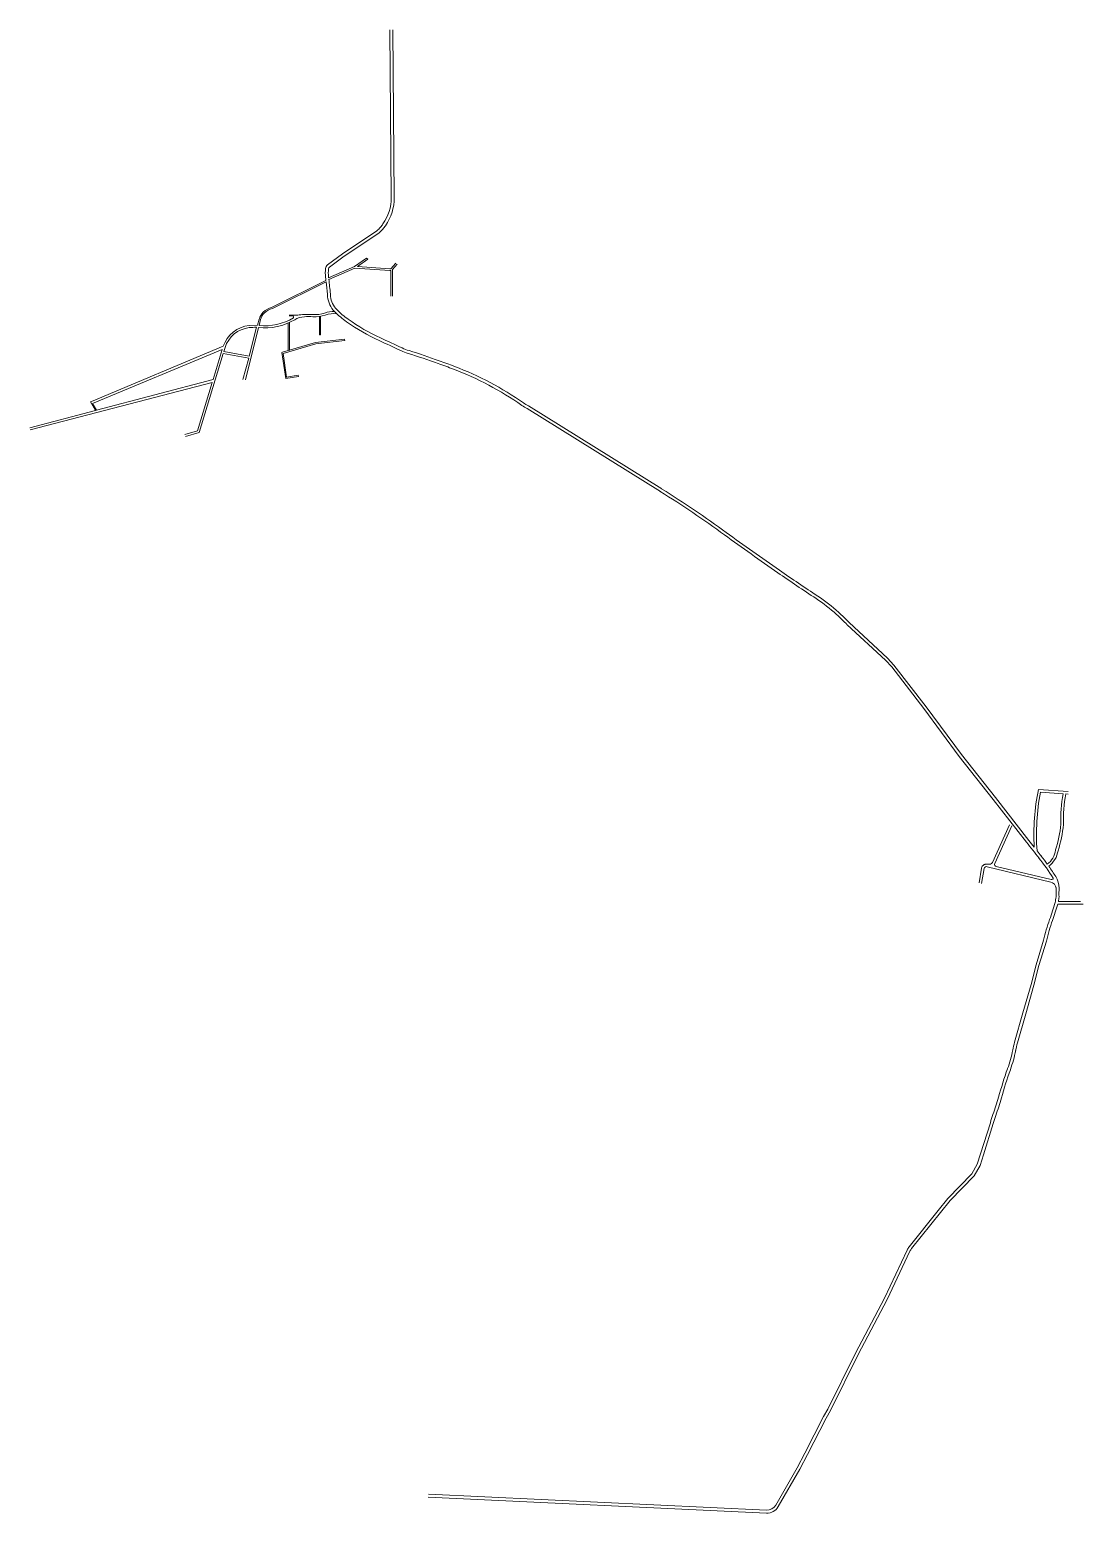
# Model space of a CAD drawing. Header units: metres. Extents: x 274894 to 280157, y 1481353 to 1490589.
# Drawn here: x 277685 to 280157, y 1481353 to 1484834 of the extents above; entities that cross this region are included whole.
import ezdxf

# ---------------------------------------------------------------- set-up
doc = ezdxf.new("R2010")
doc.units = ezdxf.units.M
doc.layers.add('_LOTLINE', color=4, linetype='Continuous', lineweight=0)

msp = doc.modelspace()

# ---------------------------------------------------------------- linework, layer by layer
at = {"layer": '_LOTLINE'}
for p, q in [((278530, 1484833.8), (278533.3, 1484440.2)), ((278537, 1484834), (278540.3, 1484440.2)), ((278499.9, 1484362.2), (278418.9, 1484308.3)), ((278504.2, 1484356.7), (278423, 1484302.6)), ((278418.9, 1484308.3), (278384, 1484282.2)), ((278423, 1484302.6), (278388.2, 1484276.6)), ((278447.4, 1484278.3), (278474.9, 1484297.8)), ((278478.3, 1484295.8), (278454.2, 1484278.4)), ((278474.9, 1484297.8), (278478.3, 1484295.8)), ((278386.5, 1484251.8), (278447.4, 1484278.4)), ((278386.9, 1484248.3), (278448.1, 1484274.3)), ((278448.1, 1484274.3), (278530, 1484269.1)), ((278454.3, 1484278.4), (278530.2, 1484273.1)), ((278530, 1484269.1), (278532.2, 1484269.1)), ((278530.2, 1484273.1), (278532.3, 1484273.1)), ((278532.3, 1484273.1), (278543.9, 1484286.5)), ((278536.2, 1484271.5), (278547, 1484283.9)), ((278253.6, 1484183), (278380.2, 1484245.5)), ((278219.7, 1484140.8), (278223.8, 1484155)), ((278364.7, 1484118.3), (278364.7, 1484161.1)), ((278367.7, 1484161.2), (278367.7, 1484118.3)), ((278367.7, 1484118.3), (278364.7, 1484118.3)), ((278139.4, 1484091.5), (277830.4, 1483962)), ((278137, 1484083.5), (277832.4, 1483957.4)), ((278424.3, 1484104.7), (278423.9, 1484107.7)), ((278199.5, 1484063.3), (278139.3, 1484074.3)), ((278200.4, 1484068.2), (278140.8, 1484079.1)), ((278199.5, 1484063.3), (278185.4, 1484013)), ((277830.4, 1483962), (277827.7, 1483960.9)), ((277827.7, 1483960.9), (277839.4, 1483940.5)), ((277832.4, 1483957.4), (277841.8, 1483941.1)), ((278852.2, 1483945.2), (279164.6, 1483750.6)), ((278855.5, 1483951.4), (279168.3, 1483756.5)), ((279602.5, 1483438.2), (279692.8, 1483355)), ((279607.4, 1483443.2), (279697.7, 1483359.9)), ((279692.8, 1483355), (279707.3, 1483339)), ((279697.7, 1483359.9), (279712.7, 1483343.5)), ((279707.3, 1483339), (279783.1, 1483241.5)), ((279712.7, 1483343.5), (279788.6, 1483245.7)), ((279788.6, 1483245.7), (279871.1, 1483133.6)), ((279783.1, 1483241.5), (279865.6, 1483129.3)), ((279865.6, 1483129.3), (279945, 1483028.1)), ((279871.1, 1483133.6), (279950.5, 1483032.4)), ((280051.6, 1483051.5), (280121.5, 1483046.6)), ((280056.2, 1483045.2), (280109.7, 1483041.4)), ((280115.7, 1483041), (280121, 1483040.6)), ((279945, 1483028.1), (280023.6, 1482927.9)), ((279950.5, 1483032.4), (280029.1, 1482932.2)), ((279943.6, 1482880.3), (279983.7, 1482969)), ((279949.1, 1482877.8), (279989.2, 1482966.5)), ((279918.1, 1482867.2), (279912.2, 1482832.2)), ((279924, 1482866.3), (279918.1, 1482831.2)), ((280080.3, 1482834.2), (279931.6, 1482870.5)), ((280081.7, 1482840.1), (279952.7, 1482870.8)), ((280096.8, 1482782.7), (280156.9, 1482782.7)), ((280098.3, 1482788.7), (280150.5, 1482788.7)), ((280063.7, 1482697.9), (280046.1, 1482640.2)), ((280070.4, 1482696.1), (280052.8, 1482638.3)), ((280046.1, 1482640.2), (280034.2, 1482594.3)), ((280052.8, 1482638.3), (280041, 1482592.5)), ((280034.2, 1482594.3), (280015.3, 1482527.4)), ((280041, 1482592.5), (280022, 1482525.4)), ((280015.3, 1482527.4), (279995.8, 1482458.8)), ((280022, 1482525.4), (280002.5, 1482456.9)), ((279938.9, 1482269.7), (279915.8, 1482196.8)), ((279945.6, 1482267.8), (279922.5, 1482194.7)), ((279908.1, 1482172.6), (279895, 1482149.8)), ((279914.6, 1482169.8), (279900.6, 1482145.5)), ((279915.8, 1482196.8), (279908.1, 1482172.6)), ((279922.5, 1482194.7), (279914.6, 1482169.8)), ((279895, 1482149.8), (279839, 1482092.2)), ((279900.6, 1482145.5), (279844.3, 1482087.5)), ((279816.2, 1482063.6), (279748.4, 1481979)), ((279839, 1482092.2), (279816.2, 1482063.6)), ((279844.3, 1482087.5), (279821.6, 1482059.2)), ((279821.6, 1482059.2), (279753.9, 1481974.6)), ((279743.7, 1481970.8), (279690.2, 1481858.1)), ((279750.2, 1481968.1), (279696.4, 1481855)), ((279690.2, 1481858.1), (279622.6, 1481729.5)), ((279696.4, 1481855), (279628.8, 1481726.3)), ((279622.6, 1481729.5), (279557.6, 1481598.1)), ((279628.8, 1481726.3), (279563.8, 1481594.8)), ((279547.3, 1481580.3), (279503.3, 1481494.5)), ((279553.4, 1481576.9), (279509.5, 1481491.3)), ((279557.6, 1481598.1), (279547.3, 1481580.3)), ((279563.8, 1481594.8), (279553.4, 1481576.9)), ((279503.3, 1481494.5), (279485.6, 1481460.1)), ((279509.5, 1481491.3), (279491.7, 1481456.7)), ((279485.6, 1481460.1), (279435.3, 1481372.9)), ((279491.7, 1481456.7), (279441.3, 1481369.4)), ((279413.5, 1481353.5), (278620.1, 1481391.2)), ((279413.7, 1481360.5), (278620.5, 1481398.2))]:
    msp.add_line(p, q, dxfattribs=at)
for points in [[(278532.2, 1484209.1), (278532.2, 1484269.4)], [(278536.2, 1484209.1), (278536.2, 1484271.6)], [(278191.2, 1484012.7), (278221.9, 1484135)], [(278200.4, 1484068.2), (278217.1, 1484136.2)], [(278291.5, 1484081.1), (278291.5, 1484145.8)], [(278294.5, 1484081.6), (278294.5, 1484147.3)], [(278115.7, 1484013.3), (278137, 1484083.5)], [(278278.6, 1484077.2), (278356, 1484099.9), (278423.9, 1484107.7)], [(278279.5, 1484074.3), (278356.6, 1484096.9), (278424.3, 1484104.7), (278424.3, 1484104.7)], [(278050.5, 1483879.3), (278083.1, 1483888.8), (278139.4, 1484074.3)], [(278287.7, 1484019.1), (278315.2, 1484023.2), (278315.6, 1484020.3), (278285.8, 1484015.8), (278276.7, 1484076.6), (278278.6, 1484077.2)], [(278287.7, 1484019.1), (278279.5, 1484074.3)], [(278115.7, 1484013.3), (277841.8, 1483941.1)], [(278113.6, 1484006.6), (277686.4, 1483895)], [(278049.1, 1483884.1), (278079.1, 1483892.8), (278113.6, 1484006.6)], [(277839.4, 1483940.5), (277685.1, 1483899.8)]]:
    msp.add_lwpolyline(points, dxfattribs=at)
for points in [[(278223.1, 1484139.9), (278226.7, 1484154.3, -0.140629), (278235.2, 1484169, -0.122696), (278254.7, 1484180.2), (278380.5, 1484242.7)], [(278221.9, 1484135, 0.159329), (278306.8, 1484153.6, -0.117673), (278329.7, 1484160.7, -0.032027), (278349.7, 1484160.7, 0.099083), (278378.7, 1484164.6, -0.103836), (278405.7, 1484167.6)], [(278304.2, 1484157.9, 0.251739), (278303.1, 1484162.9), (278293.9, 1484162.9)], [(278329.4, 1484165.7, 0.043249), (278313.8, 1484164.3), (278294, 1484164.3)], [(278139.4, 1484091.5, -0.293945), (278199.7, 1484140), (278219.8, 1484141)], [(278140.8, 1484079.1), (278143.6, 1484088.2, -0.301028), (278200.2, 1484135.1, 0.014647), (278217.1, 1484136.3)]]:
    msp.add_lwpolyline(points, format="xyb", dxfattribs=at)
for centre, radius, start, end in [((278427.8, 1484439.3), 105.5, 324.6688, 0.4774), ((278427.8, 1484439.3), 112.5, 324.6688, 0.4774), ((278427.8, 1484439.3), 105.5, 313.0898, 319.4352), ((278427.8, 1484439.3), 112.5, 312.7918, 319.4352), ((278427.8, 1484439.3), 105.5, 319.4352, 324.6688), ((278427.8, 1484439.3), 112.5, 319.4352, 324.6688), ((278468, 1484263.7), 89.3, 173.3018, 186.6982), ((278391.1, 1484272.7), 11.9, 126.6982, 173.3018), ((278468, 1484263.7), 82.3, 173.3018, 186.6982), ((278391.1, 1484272.7), 4.86, 126.6982, 173.3018), ((276309.2, 1484010.2), 2084.3, 6.4842, 6.6982), ((276309.2, 1484010.2), 2084.3, 5.5985, 6.4067), ((276309.2, 1484010.2), 2091.3, 6.6361, 6.6982), ((276309.2, 1484010.2), 2091.3, 5.5985, 6.5398), ((276309.2, 1484010.2), 2084.3, 5.43, 5.5985), ((278440.9, 1484212.8), 57, 185.43, 224.8914), ((276309.2, 1484010.2), 2091.3, 5.43, 5.5985), ((278440.9, 1484212.8), 50, 185.43, 224.8914), ((278235.8, 1484274.1), 134.8, 264.6129, 300.514), ((278256.5, 1484146.9), 33.6, 133.99, 166.01), ((278267.6, 1484135.4), 49.6, 106.3316, 133.99), ((278339.7, 1484005.3), 160.7, 86.3312, 93.6688), ((278354.4, 1484235.2), 69.7, 266.3312, 288.9655), ((278397.1, 1484111.1), 61.6, 86.811, 108.9655), ((278553.3, 1484324.7), 215.6, 224.8914, 234.6373), ((278553.3, 1484324.7), 208.6, 224.8914, 234.6373), ((278701.9, 1484534.1), 465.4, 234.6373, 245.3627), ((278701.9, 1484534.1), 472.4, 234.6373, 245.3627), ((275122.9, 1476730.5), 8112.8, 64.96441, 65.36266), ((275122.9, 1476730.5), 8119.8, 64.96441, 65.36266), ((278614.6, 1484206.1), 138, 244.9644, 252.4269), ((278614.6, 1484206.1), 131, 244.9644, 252.4269), ((277962.2, 1482146.2), 2029.8, 70.3279, 72.4269), ((277962.2, 1482146.2), 2022.8, 70.3279, 72.4269), ((277962.2, 1482146.2), 2022.8, 69.2373, 70.3279), ((277962.2, 1482146.2), 2029.8, 69.2373, 70.3279), ((278422, 1483359.1), 725.6, 54.8841, 69.2373), ((278422, 1483359.1), 732.6, 54.8841, 69.2373), ((278887.2, 1484020.6), 83, 234.8841, 245.1159), ((278887.2, 1484020.6), 76, 234.8841, 245.4335), ((277867.1, 1481668.4), 2453.3, 53.8224, 58.0719), ((277867.1, 1481668.4), 2460.3, 53.8224, 58.0719), ((282576.6, 1488108.5), 5525, 233.8224, 235.4103), ((282576.6, 1488108.5), 5518, 233.8224, 235.4103), ((282576.6, 1488108.5), 5525, 235.4103, 236.535), ((282576.6, 1488108.5), 5518, 235.4103, 236.535), ((279305.8, 1483160.2), 406.6, 47.9796, 56.535), ((279305.8, 1483160.2), 413.6, 47.9796, 56.535), ((279305.8, 1483160.2), 406.6, 43.1417, 47.9796), ((279305.8, 1483160.2), 413.6, 43.1773, 47.9796), ((280570.1, 1482946), 529.2, 168.4952, 183.2431), ((280585.4, 1482945.8), 538.4, 169.3699, 184.0632), ((280435.1, 1482980.2), 331.1, 169.335, 181.8639), ((280435.1, 1482980.2), 325.1, 169.2115, 181.8639), ((279821.6, 1482996), 283.8, 342.3284, 354.7719), ((279821.6, 1482996), 289.8, 342.3284, 354.7719), ((257003.1, 1464867.5), 29259.6, 38.02241, 38.11532), ((257003.1, 1464867.5), 29266.6, 38.07516, 38.11532), ((257003.1, 1464867.5), 29266.6, 38.02241, 38.05441), ((280039.7, 1482917.6), 52.8, 308.3137, 350.6048), ((280039.7, 1482917.6), 58.8, 308.0422, 350.6048), ((279556.8, 1482502.7), 629.7, 32.7613, 38.0224), ((279556.8, 1482502.7), 636.7, 35.9264, 38.0224), ((279556.8, 1482502.7), 636.7, 32.7495, 35.386), ((280044.9, 1482818.9), 55.2, 1.569, 30.6937), ((279996.2, 1482809), 97.1, 346.6608, 354.4729), ((280497.4, 1482807.5), 404.6, 178.1607, 181.1052), ((280044.9, 1482818.9), 48.2, 1.8094, 3.3765), ((279996.2, 1482809), 104.1, 348.7614, 354.7009), ((280497.4, 1482807.5), 397.6, 178.1298, 181.1624), ((279134, 1483074.7), 999.2, 340.832, 343.2421), ((279134, 1483074.7), 1006.2, 340.832, 343.1311), ((280530.1, 1482589.4), 478.9, 160.832, 166.9016), ((280530.1, 1482589.4), 471.9, 160.832, 166.9299), ((280237.9, 1482390.1), 251.7, 164.1679, 168.4504), ((280237.9, 1482390.1), 244.7, 164.1679, 168.4504), ((279675.8, 1482505), 322.1, 340.3433, 348.4504), ((279675.8, 1482505), 329.1, 340.3433, 348.4504), ((280871.6, 1482077.8), 947.7, 160.3433, 164.5852), ((280871.6, 1482077.8), 940.7, 160.3433, 164.5852), ((279479.6, 1482461.6), 496.2, 339.699, 344.5852), ((279479.6, 1482461.6), 503.2, 339.699, 344.5852), ((280124.4, 1482223.1), 191.3, 159.699, 165.907), ((280124.4, 1482223.1), 184.3, 159.699, 165.9723), ((279772.8, 1481959.5), 31.1, 141.3209, 158.6791), ((279772.8, 1481959.5), 24.1, 141.3209, 159.2364), ((279413.7, 1481385.4), 31.9, 269.6831, 330), ((279413.7, 1481385.4), 24.9, 270, 330)]:
    msp.add_arc(centre, radius, start, end, dxfattribs=at)
msp.add_open_spline([(279933, 1482876.4), (279932.6, 1482876.5), (279932.2, 1482876.6), (279930.9, 1482876.7), (279930, 1482876.7), (279928.4, 1482876.5), (279927.6, 1482876.4), (279926.1, 1482875.9), (279925.3, 1482875.7), (279923.9, 1482875), (279923.2, 1482874.6), (279921.9, 1482873.6), (279921.3, 1482873.1), (279920.1, 1482871.8), (279919.5, 1482871.1), (279918.7, 1482869.6), (279918.4, 1482868.9), (279918.2, 1482867.8), (279918.1, 1482867.5), (279918.1, 1482867.2)], degree=3, knots=[0, 0, 0, 0, 0.545526, 0.545526, 1.71807, 1.71807, 2.890613, 2.890613, 4.063157, 4.063157, 5.2357, 5.2357, 6.408243, 6.408243, 7.580787, 7.580787, 8.441764, 8.441764, 8.752696, 8.752696, 8.752696, 8.752696], dxfattribs=at)
for points in [[(279931.6, 1482870.5), (279928.8, 1482871.2), (279924.5, 1482869.1), (279924, 1482866.3)], [(279933, 1482876.4), (279936.7, 1482875.5), (279942.1, 1482876.9), (279943.6, 1482880.3)], [(279952.7, 1482870.8), (279950.1, 1482871.4), (279948, 1482875.4), (279949.1, 1482877.8)], [(280080.3, 1482834.2), (280086.4, 1482832.7), (280093.2, 1482826.7), (280093, 1482820.4)], [(280081.7, 1482840.1), (280083.6, 1482839.6), (280087.4, 1482841.8), (280086.3, 1482843.4)]]:
    msp.add_open_spline(points, degree=3, dxfattribs=at)

doc.saveas('drawing.dxf')
